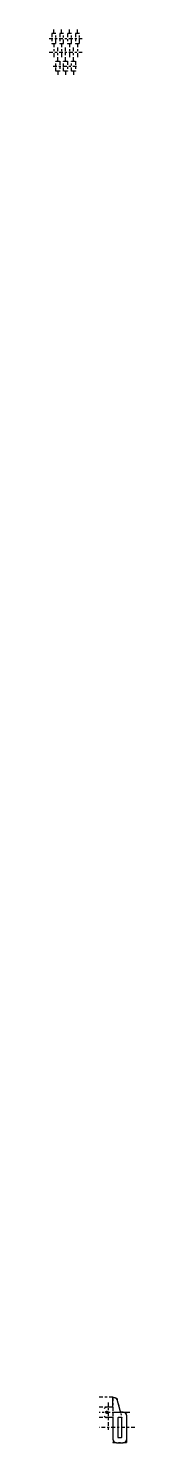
# Model space of a CAD drawing. Header units: inches. Extents: x -248 to 125, y -31 to 166.
# Drawn here: x -10.9 to -6.6, y 8.7 to 78.7 of the extents above; entities that cross this region are included whole.
import ezdxf

# ---------------------------------------------------------------- set-up
doc = ezdxf.new("R2010")
doc.units = ezdxf.units.IN
doc.header["$MEASUREMENT"] = 0
doc.linetypes.add('ACAD_ISO04W100', pattern=[30, 24, -3, 0, -3])
doc.layers.get('Defpoints').update_dxf_attribs({"color": 30})
doc.layers.add('CUT', color=1, linetype='Continuous')

# ---------------------------------------------------------------- blocks, each defined once
blk = doc.blocks.new('Hinge_Elev')
at = {"layer": 'Defpoints', "linetype": 'ACAD_ISO04W100', "ltscale": 0.007812}
for p, q in [((-0.585, 0.9375), (-0.585, 1.1875)), ((-0.195, 0.9375), (-0.195, 1.1875)), ((0.195, 0.9375), (0.195, 1.1875)), ((0.585, 0.9375), (0.585, 1.1875)), ((-0.8125, 0.6875), (0.8125, 0.6875)), ((-0.8125, 0), (0.8125, 0)), ((-0.585, 0.4375), (-0.585, -0.325)), ((-0.39, -0.4375), (-0.39, 0.325)), ((-0.195, 0.4375), (-0.195, -0.325)), ((0, -0.4375), (0, 0.325)), ((0.195, 0.4375), (0.195, -0.325)), ((0.39, -0.4375), (0.39, 0.325)), ((0.585, 0.4375), (0.585, -0.325)), ((-0.6175, -0.6875), (0.6175, -0.6875)), ((-0.39, -0.9375), (-0.39, -1.1875)), ((0, -0.9375), (0, -1.1875)), ((0.39, -0.9375), (0.39, -1.1875))]:
    blk.add_line(p, q, dxfattribs=at)
for points in [[(-0.6825, 0.4375), (-0.4875, 0.4375), (-0.4875, 0.9375), (-0.6825, 0.9375), (-0.6825, 0.4375)], [(-0.2925, 0.4375), (-0.0975, 0.4375), (-0.0975, 0.9375), (-0.2925, 0.9375), (-0.2925, 0.4375)], [(0.0975, 0.4375), (0.2925, 0.4375), (0.2925, 0.9375), (0.0975, 0.9375), (0.0975, 0.4375)], [(0.4875, 0.4375), (0.6825, 0.4375), (0.6825, 0.9375), (0.4875, 0.9375), (0.4875, 0.4375)], [(-0.4875, -0.4375), (-0.2925, -0.4375), (-0.2925, -0.9375), (-0.4875, -0.9375), (-0.4875, -0.4375)], [(-0.0975, -0.4375), (0.0975, -0.4375), (0.0975, -0.9375), (-0.0975, -0.9375), (-0.0975, -0.4375)], [(0.2925, -0.4375), (0.4875, -0.4375), (0.4875, -0.9375), (0.2925, -0.9375), (0.2925, -0.4375)]]:
    blk.add_lwpolyline(points, dxfattribs=at)

msp = doc.modelspace()

# ---------------------------------------------------------------- linework, layer by layer
at = {"layer": 'CUT', "ltscale": 0.007812}
for p, q in [((-7.71681, 10.47891), (-7.71681, 10.92922)), ((-7.94381, 10.46904), (-8.02612, 10.46904)), ((-7.94381, 9.96304), (-8.02612, 9.96304)), ((-7.71681, 10.47891), (-7.95381, 10.46904)), ((-7.71681, 9.96304), (-7.95381, 9.96304))]:
    msp.add_line(p, q, dxfattribs=at)
msp.add_lwpolyline([(-7.71681, 9.96304), (-7.71681, 8.90054, 0.41421356), (-7.52931, 8.71304), (-7.20331, 8.71304, 0.41421356), (-7.01581, 8.90054), (-7.01581, 10.03154, 0.41421356), (-7.20331, 10.21904), (-7.23758, 10.21904, -0.33945426), (-7.35832, 10.31168), (-7.50193, 10.84767, 0.26794919), (-7.59032, 10.93605), (-7.67747, 10.9594)], format="xyb", dxfattribs=at)
at = {"layer": 'CUT'}
msp.add_lwpolyline([(-7.27381, 8.98666), (-7.27381, 9.94541, 0.41421356), (-7.28943, 9.96104), (-7.44318, 9.96104, 0.41421356), (-7.45881, 9.94541), (-7.45881, 8.98666, 0.41421356), (-7.44318, 8.97104), (-7.28943, 8.97104, 0.41421356)], format="xyb", close=True, dxfattribs=at)
at = {"layer": 'CUT', "ltscale": 0.003906}
msp.add_circle((-8.00631, 10.21604), 0.0595, dxfattribs=at)
at = {"layer": 'CUT', "ltscale": 0.007812}
for centre, radius, start, end in [((-7.68556, 10.92922), 0.03125, 75, 180), ((-8.02612, 10.34404), 0.125, 90, 161.6345424), ((-8.02612, 10.08804), 0.125, 198.3654576, 270)]:
    msp.add_arc(centre, radius, start, end, dxfattribs=at)
at = {"layer": 'Defpoints', "linetype": 'ACAD_ISO04W100', "ltscale": 0.007812}
for p, q in [((-7.71381, 10.96604), (-8.39161, 10.96604)), ((-7.94381, 10.70633), (-7.94381, 9.28608)), ((-7.71381, 10.96604), (-7.71381, 9.28608)), ((-7.71381, 10.96604), (-7.52306, 10.91493)), ((-7.52306, 10.91493), (-7.26881, 9.96604)), ((-7.71381, 10.46604), (-8.39161, 10.46604)), ((-6.87414, 10.21604), (-8.39161, 10.21604)), ((-7.71381, 9.96604), (-8.39161, 9.96604)), ((-6.62519, 9.46604), (-8.39161, 9.46604))]:
    msp.add_line(p, q, dxfattribs=at)
for points in [[(-7.01881, 8.71604), (-7.01881, 10.21604), (-7.71381, 10.21604), (-7.71381, 8.71604)], [(-7.26881, 8.96604), (-7.26881, 9.96604), (-7.46381, 9.96604), (-7.46381, 8.96604)]]:
    msp.add_lwpolyline(points, close=True, dxfattribs=at)
at = {"layer": 'Defpoints', "linetype": 'ACAD_ISO04W100', "ltscale": 0.003906}
msp.add_circle((-8.00631, 10.21604), 0.0625, dxfattribs=at)

# ---------------------------------------------------------------- block references
msp.add_blockref('Hinge_Elev', (-10.05046, 77.55438))

doc.saveas('drawing.dxf')
